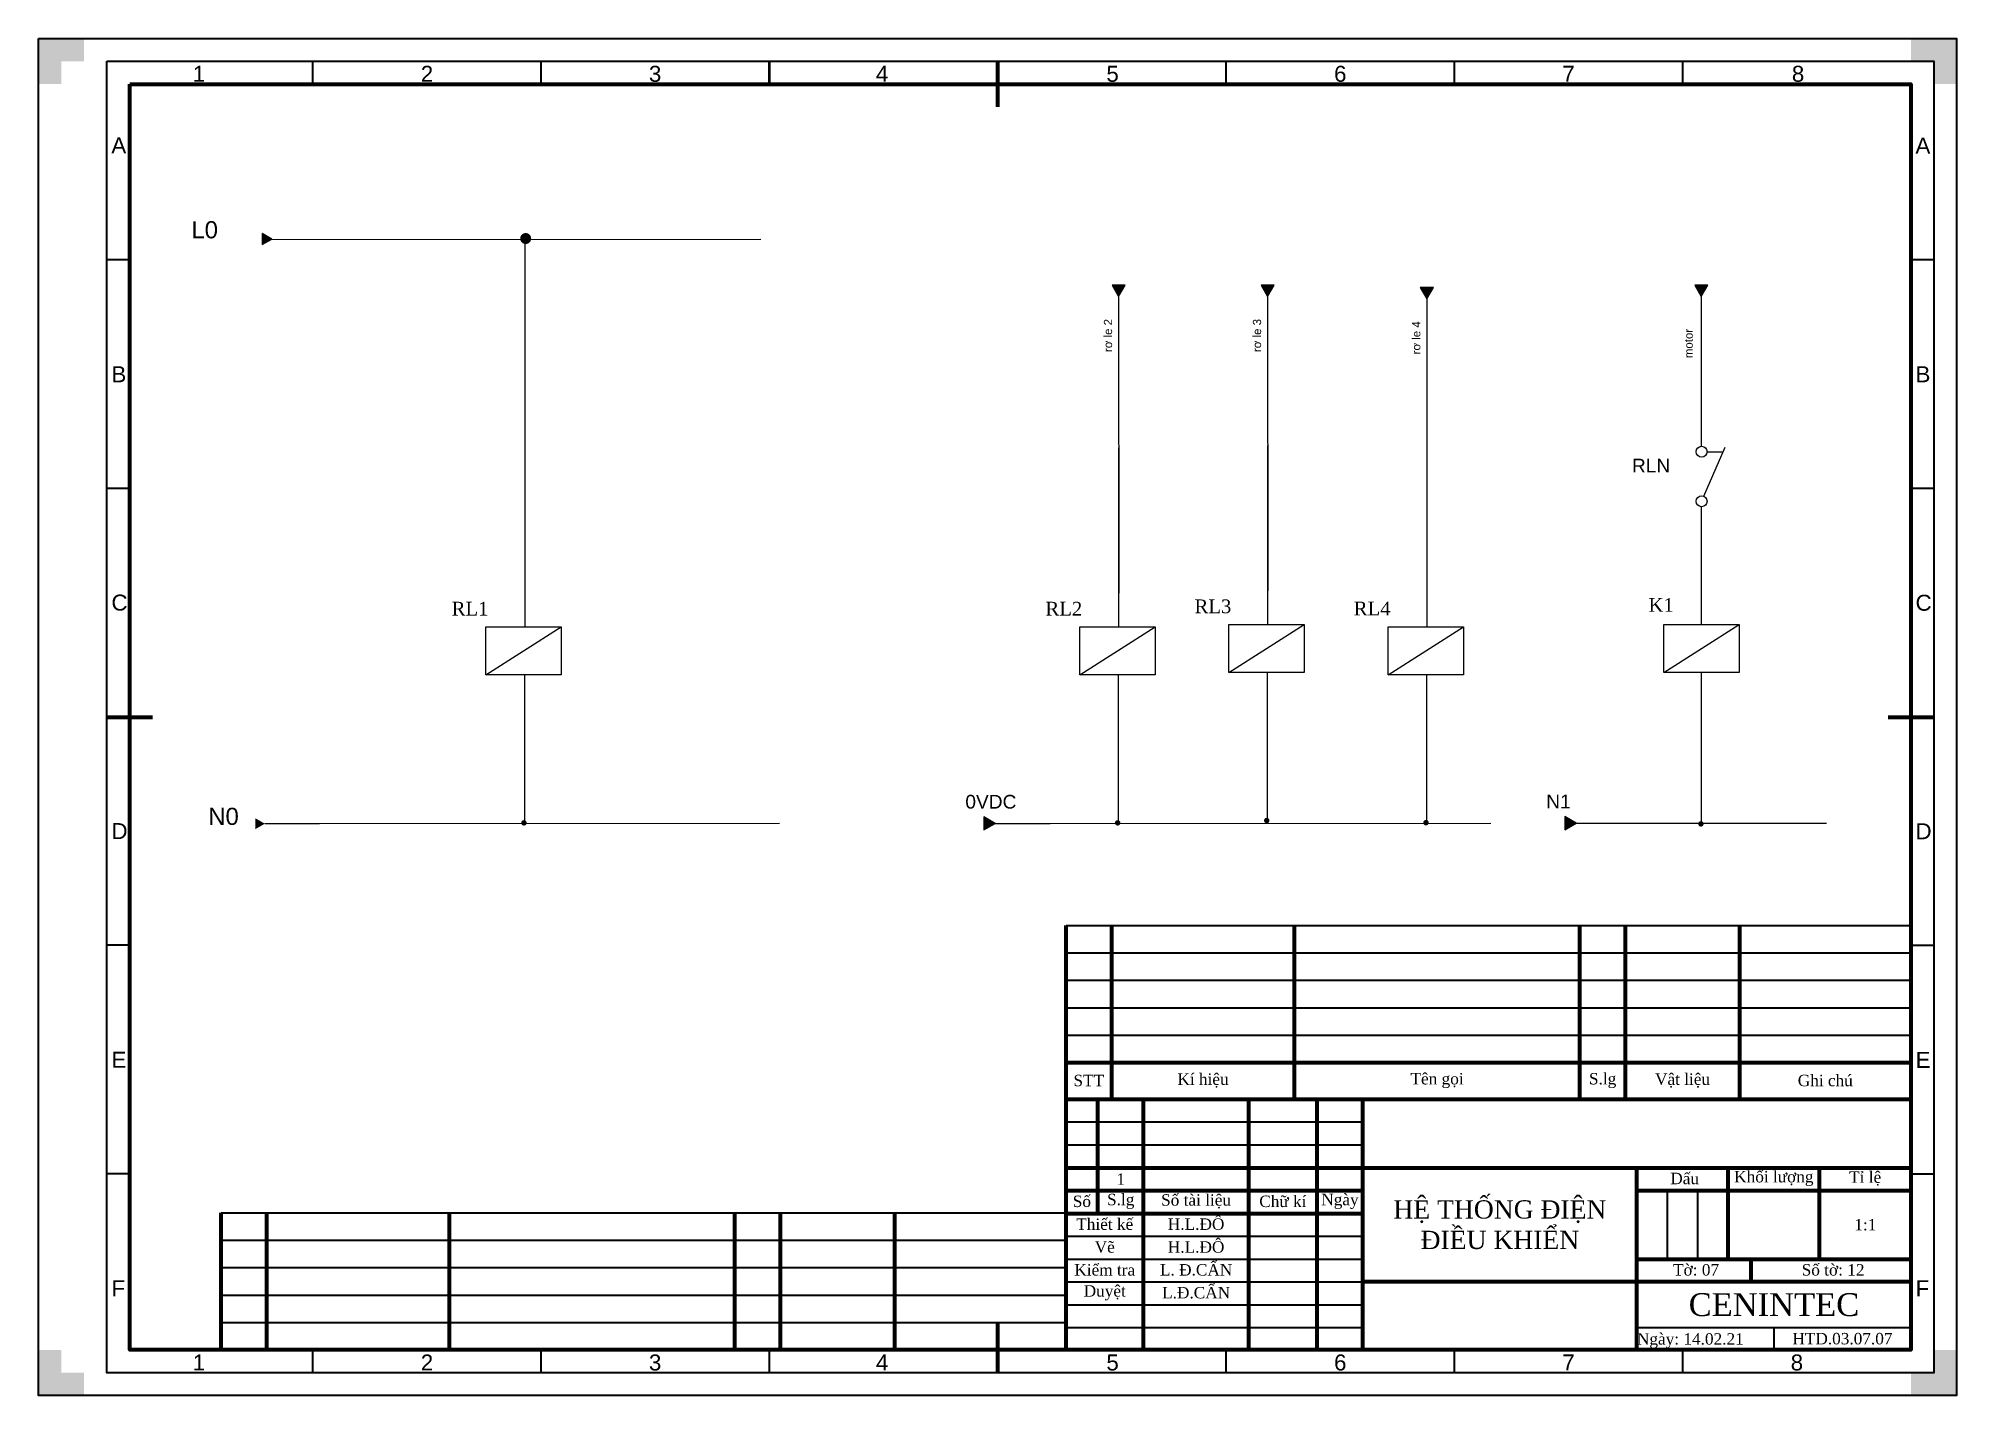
# Model space of a CAD drawing. Header units: inches. Extents: x 425 to 2523, y 1323 to 2367.
# Drawn here: x 1347.5 to 1767.5, y 2061.5 to 2358.5 of the extents above; entities that cross this region are included whole.
import ezdxf

# ---------------------------------------------------------------- set-up
doc = ezdxf.new("R2010")
doc.units = ezdxf.units.IN
doc.header["$MEASUREMENT"] = 0
doc.layers.add('2', color=7, linetype='Continuous')
doc.layers.add('SYMS', color=7, linetype='Continuous')
for name, color, linetype, lineweight in [('Khung ban ve', 5, 'Continuous', 70), ('Manh khung ten', 15, 'Continuous', 35), ('Net chu', 30, 'Continuous', 50), ('THIN', 5, 'Continuous', 25)]:
    doc.layers.add(name, color=color, linetype=linetype, lineweight=lineweight)
doc.styles.add('0907', font='arial.ttf', dxfattribs={"height": 20})
doc.styles.get("Standard").update_dxf_attribs({"font": 'times.ttf', "height": 4})
doc.styles.add('WD', font='arial.ttf', dxfattribs={"height": 2.5})

msp = doc.modelspace()

# ---------------------------------------------------------------- texts
at = {"insert": (1696.41, 2266.51), "char_height": 3, "width": 8.2552, "attachment_point": 1, "style": 'WD'}
msp.add_mtext('\\pt3;RLN', dxfattribs=at)
at = {"attachment_point": 5}
for s, insert, char_height, width in [('HỆ THỐNG ĐIỆN ĐIỀU KHIỂN', (1667.5, 2098.88), 4, 60), ('1:1', (1747.51, 2098.88), 2.5, 20.0168), ('{\\fTimes New Roman|b0|i0|c238|p18;HTD.0}3{\\fTimes New Roman|b0|i0|c238|p18;.0}7{\\fTimes New Roman|b0|i0|c238|p18;.0}7', (1742.5, 2073.94), 2.5, 29.9915)]:
    msp.add_mtext(s, dxfattribs=dict(at, insert=insert, char_height=char_height, width=width))
at = {"color": 2, "linetype": 'ByBlock', "lineweight": 25, "insert": (1697.5, 2075.16), "char_height": 2.5, "width": 30.0084, "attachment_point": 1}
msp.add_mtext('{\\fTimes New Roman|b0|i0|c0|p18;Ngày: 14.02.21}', dxfattribs=at)
at = {"layer": '2', "color": 0, "char_height": 1.8, "attachment_point": 1, "rotation": 90, "style": 'WD'}
for s, insert, width in [('rơ le 2', (1580.79, 2289.86), 27.2678), ('rơ le 3', (1613.42, 2289.86), 27.2678), ('rơ le 4', (1648.29, 2289.36), 27.2678), ('motor ', (1707.91, 2288.51), 24.6997)]:
    msp.add_mtext(s, dxfattribs=dict(at, insert=insert, width=width))
at = {"layer": '2', "color": 0, "char_height": 3, "width": 27.2678, "attachment_point": 1, "style": 'WD'}
for s, insert in [('0VDC', (1550.46, 2192.96)), ('N1', (1677.64, 2193.01))]:
    msp.add_mtext(s, dxfattribs=dict(at, insert=insert))
at = {"layer": 'Net chu', "style": '0907'}
for s, p in [('1', (1381.31, 2349)), ('2', (1431.23, 2349)), ('3', (1481.18, 2349)), ('4', (1530.88, 2349)), ('5', (1581.34, 2349)), ('6', (1631.19, 2349)), ('7', (1681.17, 2349)), ('8', (1731.42, 2349)), ('A', (1363.48, 2333.33)), ('A', (1758.48, 2333.29)), ('B', (1363.5, 2283.25)), ('B', (1758.5, 2283.25)), ('C', (1363.5, 2233.29)), ('C', (1758.5, 2233.25)), ('D', (1363.5, 2183.29)), ('D', (1758.5, 2183.25)), ('E', (1363.52, 2133.25)), ('E', (1758.52, 2133.22)), ('F', (1363.52, 2083.25)), ('F', (1758.52, 2083.22)), ('1', (1381.31, 2067)), ('2', (1431.23, 2067)), ('3', (1481.18, 2067)), ('4', (1530.88, 2067)), ('5', (1581.34, 2067)), ('6', (1631.19, 2067)), ('7', (1681.17, 2067)), ('8', (1731.17, 2067))]:
    msp.add_text(s, height=3.5, dxfattribs=at).set_placement(p)
at = {"layer": 'Net chu', "attachment_point": 5}
for s, insert, char_height, width in [('{\\fTimes New Roman|b0|i0|c238|p18;S}TT', (1577.49, 2130.44), 2.5, 10.0169), ('Kí hiệu', (1602.49, 2130.44), 2.5, 40.0169), ('Tên gọi', (1653.74, 2130.44), 2.5, 62.5169), ('{\\fTimes New Roman|b0|i0|c238|p18;S}.lg', (1689.99, 2130.44), 2.5, 10.0169), ('Vật liệu', (1707.49, 2130.44), 2.5, 25.0169), ('Ghi chú', (1738.74, 2130.44), 2.5, 37.5168), ('1', (1584.5, 2108.88), 2.5, 10), (' Dấu', (1707.48, 2109), 2.5, 120.0168), ('Khối lượng', (1727.48, 2109), 2.5, 120.0168), ('Tỉ lệ', (1747.48, 2109), 2.5, 120.0168), ('Số', (1575.98, 2104), 2.5, 7), ('S.lg', (1584.48, 2104), 2.5, 10), ('Số tài liệu', (1600.98, 2104), 2.5, 23), ('Chữ kí', (1619.98, 2104), 2.5, 15), ('Ngày', (1632.48, 2104), 2.5, 10), ('Thiết kế', (1580.98, 2099), 2.5, 17), ('H.L.ĐÔ', (1600.99, 2099), 2.5, 23.0169), ('H.L.ĐÔ', (1600.99, 2094), 2.5, 23.0169), ('Vẽ', (1580.98, 2094), 2.5, 17), ('{\\fTimes New Roman|b0|i0|c186|p18;Kiểm tra}', (1580.98, 2089), 2.5, 17), ('L. Đ.CẨN', (1600.99, 2089), 2.5, 23.0169), ('{\\fTimes New Roman|b0|i0|c186|p18; Tờ:} 07', (1709.98, 2089), 2.5, 25), ('{\\fTimes New Roman|b0|i0|c186|p18; Số tờ:} 12', (1739.98, 2089), 2.5, 35), ('Duyệt', (1580.98, 2084), 2.5, 17), ('L.Đ.CẨN', (1600.99, 2084), 2.5, 23.0169), ('CENINTEC', (1727.5, 2081.38), 5, 60)]:
    msp.add_mtext(s, dxfattribs=dict(at, insert=insert, char_height=char_height, width=width))
at = {"layer": 'SYMS', "color": 1, "insert": (1381, 2318.5), "char_height": 3.75, "width": 21.0749, "attachment_point": 1, "style": 'WD'}
msp.add_mtext('{\\C0;L0}', dxfattribs=at)
at = {"layer": 'SYMS', "color": 1, "lineweight": 25, "attachment_point": 1, "style": 'WD'}
for s, insert, char_height, width in [('{\\fTimes New Roman|b0|i0|c238|p18;\\C0;R\\fTimes New Roman|b0|i0|c0|p18;L1}', (1438, 2235.21), 3, 8.2552), ('{\\fTimes New Roman|b0|i0|c238|p18;\\C0;R\\fTimes New Roman|b0|i0|c0|p18;L2}', (1568, 2235.21), 3, 8.2552), ('{\\fTimes New Roman|b0|i0|c238|p18;\\C0;R\\fTimes New Roman|b0|i0|c0|p18;L3}', (1600.64, 2235.72), 3, 8.2552), ('{\\fTimes New Roman|b0|i0|c238|p18;\\C0;R\\fTimes New Roman|b0|i0|c0|p18;L4}', (1635.5, 2235.25), 3, 8.2552), ('{\\fTimes New Roman|b0|i0|c0|p18;\\C0;K1}', (1700.04, 2236.02), 3, 8.2552), ('{\\C0;N0}', (1384.69, 2190.14), 3.75, 10.319)]:
    msp.add_mtext(s, dxfattribs=dict(at, insert=insert, char_height=char_height, width=width))

# ---------------------------------------------------------------- blocks, each defined once
blk = doc.blocks.new('dau-xen')
at = {"layer": 'THIN'}
for points in [[(0, 0), (5, 0), (0, 10), (5, 10)], [(0, 5), (0, 0), (10, 5), (10, 0)]]:
    blk.add_solid(points, dxfattribs=at)
blk = doc.blocks.new('out')
blk.add_hatch(color=256).paths.add_polyline_path([(1893.94, 2268.02), (1892.74, 2265.95), (1895.14, 2265.95)])
blk.add_lwpolyline([(1893.94, 2268.02), (1892.74, 2265.95), (1895.14, 2265.95)], close=True)

# ---------------------------------------------------------------- hatches: boundary and pattern name
at = {"layer": '2', "lineweight": 25}
for color, points in [(256, [(1398.65, 2314.59), (1396.54, 2315.8), (1396.54, 2313.37)]), (256, [(1397.08, 2186.65), (1394.97, 2187.87), (1394.97, 2185.44)]), (3, [(1454.41, 2186.83, 1), (1453.21, 2186.83, 1)]), (3, [(1584.41, 2186.83, 1), (1583.21, 2186.83, 1)]), (3, [(1617.05, 2187.34, 1), (1615.85, 2187.34, 1)]), (3, [(1651.91, 2186.87, 1), (1650.71, 2186.87, 1)]), (3, [(1712.11, 2186.61, 1), (1710.91, 2186.61, 1)])]:
    msp.add_hatch(color=color, dxfattribs=at).paths.add_polyline_path(points)

# ---------------------------------------------------------------- linework, layer by layer
for p, q in [((1584.01, 2268.87), (1584.01, 2229.71)), ((1616.65, 2269.38), (1616.65, 2230.22)), ((1651.51, 2268.9), (1651.51, 2229.75))]:
    msp.add_line(p, q)
at = {"color": 3}
for p, q in [((1397.07, 2186.68), (1409.09, 2186.68)), ((1409.09, 2186.68), (1509.78, 2186.76)), ((1557, 2186.72), (1569.02, 2186.72)), ((1569.02, 2186.72), (1665.5, 2186.76)), ((1684.18, 2186.77), (1739, 2186.8))]:
    msp.add_line(p, q, dxfattribs=at)
at = {"layer": '2', "color": 1, "lineweight": 25}
msp.add_line((1397, 2314.5), (1505.66, 2314.56), dxfattribs=at)
at = {"layer": '2', "lineweight": 25}
for p, q in [((1454.01, 2314.1), (1454.03, 2229.71)), ((1584.01, 2302), (1584.03, 2237.13)), ((1616.65, 2302), (1616.67, 2237.64)), ((1651.51, 2301.5), (1651.53, 2237.17)), ((1454, 2186.72), (1454, 2219.21)), ((1584, 2186.73), (1584, 2219.21)), ((1616.64, 2187.24), (1616.64, 2219.72)), ((1651.5, 2186.76), (1651.5, 2219.25))]:
    msp.add_line(p, q, dxfattribs=at)
msp.add_lwpolyline([(1398.61, 2314.59), (1396.5, 2315.81), (1396.5, 2313.37)], close=True, dxfattribs=at)
at = {"layer": '2', "color": 1, "const_width": 1.2}
msp.add_lwpolyline([(1454.2, 2314.1, 1), (1454.2, 2315.3, 1)], format="xyb", close=True, dxfattribs=at)
at = {"layer": 'Khung ban ve'}
for p, q in [((1557.5, 2353.5), (1557.5, 2343.5)), ((1362.5, 2210), (1372.5, 2210)), ((1752.5, 2210), (1762.5, 2210)), ((1572.5, 2126.38), (1572.5, 2164.38)), ((1582.5, 2126.38), (1582.5, 2164.38)), ((1622.5, 2126.38), (1622.5, 2164.38)), ((1685, 2126.38), (1685, 2164.38)), ((1695, 2126.38), (1695, 2164.38)), ((1720, 2126.38), (1720, 2164.38)), ((1572.5, 2134.38), (1757.52, 2134.38)), ((1572.5, 2071.38), (1572.5, 2126.38)), ((1572.5, 2126.38), (1757.52, 2126.38)), ((1579.5, 2101.38), (1579.5, 2126.38)), ((1589.5, 2071.38), (1589.5, 2126.38)), ((1612.5, 2071.38), (1612.5, 2126.38)), ((1627.5, 2071.38), (1627.5, 2126.38)), ((1637.5, 2071.38), (1637.5, 2126.38)), ((1757.5, 2121.38), (1757.52, 2121.38)), ((1757.5, 2116.38), (1757.52, 2116.38)), ((1572.5, 2111.38), (1757.52, 2111.38)), ((1697.5, 2071.38), (1697.5, 2111.38)), ((1717.5, 2091.38), (1717.5, 2111.38)), ((1737.5, 2091.38), (1737.5, 2111.38)), ((1572.5, 2106.38), (1637.5, 2106.38)), ((1697.5, 2106.38), (1757.52, 2106.38)), ((1387.5, 2071.5), (1387.5, 2101.5)), ((1397.5, 2071.5), (1397.5, 2101.5)), ((1437.5, 2071.5), (1437.5, 2101.5)), ((1500, 2071.5), (1500, 2101.5)), ((1510, 2071.5), (1510, 2101.5)), ((1535, 2071.5), (1535, 2101.5)), ((1572.5, 2101.38), (1637.5, 2101.38)), ((1757.5, 2101.38), (1757.52, 2101.38)), ((1757.5, 2096.38), (1757.52, 2096.38)), ((1697.5, 2091.38), (1757.52, 2091.38)), ((1722.5, 2086.38), (1722.5, 2091.38)), ((1757.5, 2086.38), (1637.5, 2086.38)), ((1757.5, 2081.38), (1757.52, 2081.38)), ((1557.5, 2077.43), (1557.5, 2066.5))]:
    msp.add_line(p, q, dxfattribs=at)
msp.add_lwpolyline([(1367.5, 2348.5), (1757.5, 2348.5), (1757.5, 2071.5), (1367.5, 2071.5)], close=True, dxfattribs=at)
at = {"layer": 'Manh khung ten'}
for p, q in [((1407.5, 2353.5), (1407.5, 2348.5)), ((1457.5, 2353.5), (1457.5, 2348.5)), ((1607.5, 2353.5), (1607.5, 2348.5)), ((1657.5, 2353.5), (1657.5, 2348.5)), ((1707.5, 2353.5), (1707.5, 2348.5)), ((1367.47, 2310.04), (1362.48, 2310.04)), ((1762.47, 2310.04), (1757.48, 2310.04)), ((1367.48, 2260), (1362.5, 2260)), ((1762.48, 2260), (1757.5, 2260)), ((1572.5, 2164.38), (1757.52, 2164.38)), ((1367.48, 2160.04), (1362.5, 2160.04)), ((1762.48, 2160), (1757.5, 2160)), ((1572.5, 2158.38), (1757.52, 2158.38)), ((1572.5, 2152.38), (1757.52, 2152.38)), ((1572.5, 2146.38), (1757.52, 2146.38)), ((1572.5, 2140.38), (1757.52, 2140.38)), ((1572.5, 2121.38), (1637.5, 2121.38)), ((1572.5, 2116.38), (1637.5, 2116.38)), ((1367.5, 2110), (1362.52, 2110)), ((1762.5, 2109.96), (1757.52, 2109.96)), ((1704.17, 2091.38), (1704.17, 2106.38)), ((1710.83, 2091.38), (1710.83, 2106.38)), ((1387.5, 2101.5), (1572.52, 2101.5)), ((1572.5, 2096.38), (1637.5, 2096.38)), ((1387.5, 2095.5), (1572.52, 2095.5)), ((1387.5, 2089.5), (1572.52, 2089.5)), ((1572.5, 2091.38), (1637.5, 2091.38)), ((1387.5, 2083.5), (1572.52, 2083.5)), ((1572.5, 2086.38), (1637.5, 2086.38)), ((1572.5, 2081.38), (1637.5, 2081.38)), ((1387.5, 2077.5), (1572.52, 2077.5)), ((1572.5, 2076.38), (1637.5, 2076.38)), ((1697.5, 2076.38), (1757.52, 2076.38)), ((1727.51, 2076.38), (1727.51, 2071.5)), ((1407.5, 2071.5), (1407.5, 2066.5)), ((1457.5, 2071.5), (1457.5, 2066.5)), ((1507.5, 2071.5), (1507.5, 2066.5)), ((1607.5, 2071.5), (1607.5, 2066.5)), ((1657.5, 2071.5), (1657.5, 2066.5)), ((1707.5, 2071.5), (1707.5, 2066.5))]:
    msp.add_line(p, q, dxfattribs=at)
at = {"layer": 'Manh khung ten', "lineweight": 25}
msp.add_lwpolyline([(1347.5, 2061.5), (1767.5, 2061.5), (1767.5, 2358.5), (1347.5, 2358.5)], close=True, dxfattribs=at)
at = {"layer": 'Manh khung ten'}
for points in [[(1347.5, 2358.5), (1767.5, 2358.5), (1767.5, 2061.5), (1347.5, 2061.5)], [(1362.5, 2353.5), (1762.5, 2353.5), (1762.5, 2066.5), (1362.5, 2066.5)]]:
    msp.add_lwpolyline(points, close=True, dxfattribs=at)
at = {"layer": 'Net chu'}
msp.add_line((1507.5, 2353.5), (1507.5, 2348.5), dxfattribs=at)
at = {"layer": 'SYMS'}
for p, q in [((1711.66, 2269.24), (1711.66, 2302.14)), ((1712.86, 2268.04), (1716.4, 2268.04)), ((1711.66, 2230.26), (1711.66, 2256.02)), ((1608.14, 2219.72), (1624.64, 2230.22)), ((1703.41, 2219.76), (1719.91, 2230.26)), ((1445.5, 2219.21), (1462, 2229.71)), ((1575.5, 2219.21), (1592, 2229.71)), ((1643, 2219.25), (1659.5, 2229.75)), ((1711.59, 2219.76), (1711.59, 2186.79))]:
    msp.add_line(p, q, dxfattribs=at)
at = {"layer": 'SYMS', "color": 0}
msp.add_line((1712.14, 2258.31), (1716.83, 2269.02), dxfattribs=at)
at = {"layer": 'SYMS'}
for points in [[(1608.14, 2230.22), (1624.64, 2230.22), (1624.64, 2219.72), (1608.14, 2219.72), (1608.14, 2230.22)], [(1703.41, 2230.26), (1719.91, 2230.26), (1719.91, 2219.76), (1703.41, 2219.76), (1703.41, 2230.26)], [(1445.5, 2229.71), (1462, 2229.71), (1462, 2219.21), (1445.5, 2219.21), (1445.5, 2229.71)], [(1575.5, 2229.71), (1592, 2229.71), (1592, 2219.21), (1575.5, 2219.21), (1575.5, 2229.71)], [(1643, 2229.75), (1659.5, 2229.75), (1659.5, 2219.25), (1643, 2219.25), (1643, 2229.75)]]:
    msp.add_lwpolyline(points, dxfattribs=at)
at = {"layer": 'SYMS', "color": 1}
for centre in [(1711.66, 2268.04), (1711.66, 2257.21)]:
    msp.add_circle(centre, 1.2, dxfattribs=at)

# ---------------------------------------------------------------- block references
at = {"xscale": 1.2, "yscale": 1.2, "zscale": 1.2}
for p, rotation in [((3856.74, 5023.63), 180), ((3889.38, 5023.63), 180), ((3924.24, 5023.13), 180), ((3984.32, 5023.65), 180), ((-1037.45, 4459.5), 270), ((-1164.63, 4459.45), 270)]:
    msp.add_blockref('out', p, dxfattribs=dict(at, rotation=rotation))
at = {"layer": 'Manh khung ten', "xscale": -1, "rotation": 180}
msp.add_blockref('dau-xen', (1347.5, 2358.5), dxfattribs=at)
at = {"layer": 'Manh khung ten', "rotation": 180}
msp.add_blockref('dau-xen', (1767.5, 2358.5), dxfattribs=at)
at = {"layer": 'Manh khung ten'}
msp.add_blockref('dau-xen', (1347.5, 2061.5), dxfattribs=at)
at = {"layer": 'Manh khung ten', "xscale": -1}
msp.add_blockref('dau-xen', (1767.5, 2061.5), dxfattribs=at)

msp.set_redraw_order([(e.dxf.handle, doc.entitydb.next_handle()) for e in msp.query("TEXT MTEXT ATTDEF DIMENSION ARC_DIMENSION")])  # texts and dimensions are drawn at this point

doc.saveas('drawing.dxf')
